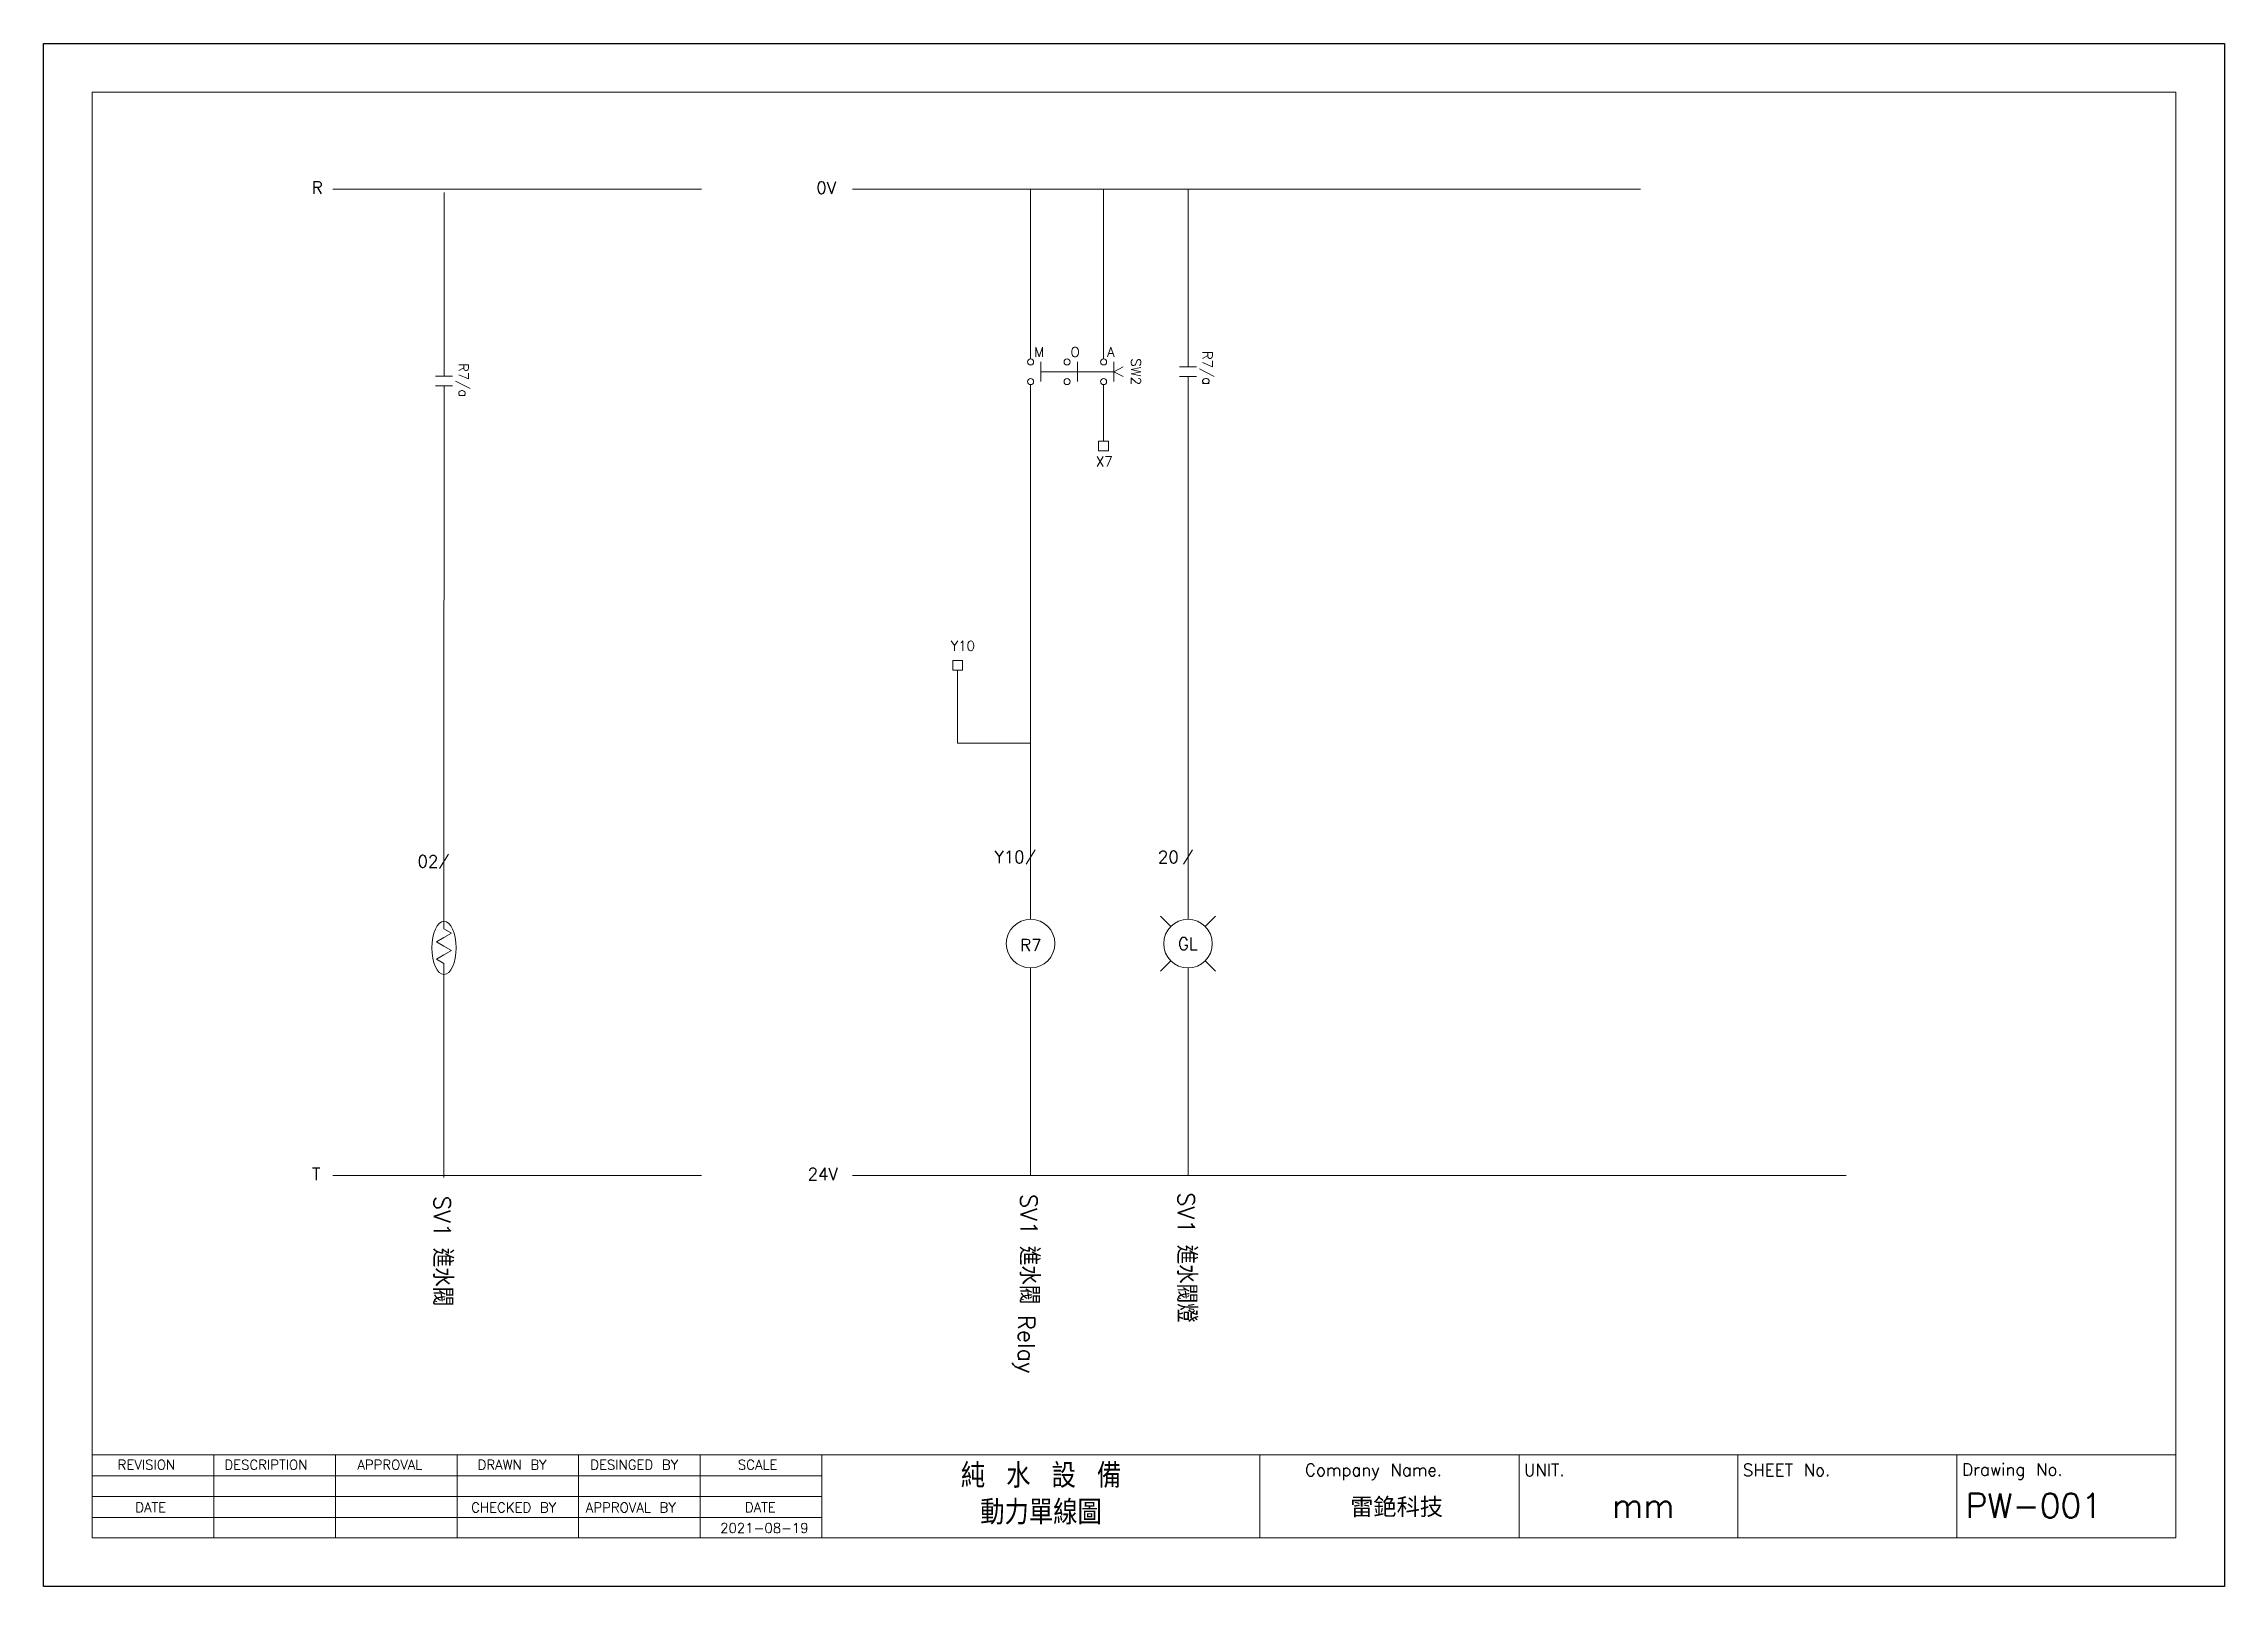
# Model space of a CAD drawing. Header units: millimetres. Extents: x 1497 to 5358, y 966 to 1803.
# Drawn here: x 3279.3 to 3576.3, y 966.4 to 1176.4 of the extents above; entities that cross this region are included whole.
import ezdxf

# ---------------------------------------------------------------- set-up
doc = ezdxf.new("R2010")
doc.units = ezdxf.units.MM
doc.styles.add('rcs', font='txt.shx')
doc.styles.add('ting', font='monotxt.shx', dxfattribs={"height": 800, "bigfont": 'chineset.shx'})
doc.styles.add('型式1', font='')
doc.styles.get('型式1').set_extended_font_data('MingLiU')

msp = doc.modelspace()

# ---------------------------------------------------------------- texts
at = {"lineweight": 0}
for s, height, style, p in [('R', 1.66, 'rcs', (3315.83, 1155.94)), ('0V', 1.656, 'rcs', (3384.52, 1155.94)), ('M', 1.32, 'rcs', (3414.18, 1133.75, 0)), ('O', 1.32, 'rcs', (3419.15, 1133.75, 0)), ('A', 1.32, 'rcs', (3424.12, 1133.75, 0)), ('X7', 1.325, 'rcs', (3422.62, 1118.84, 0)), ('Y10', 1.325, 'rcs', (3402.84, 1093.75, 0)), ('Y10', 1.656, 'rcs', (3408.77, 1064.85, 0)), ('20', 1.656, 'rcs', (3431.05, 1064.85)), ('02', 1.656, 'rcs', (3330.22, 1064.25, 0)), ('R7', 1.656, 'rcs', (3412.29, 1052.84, 0)), ('GL', 1.656, 'rcs', (3433.78, 1053.04)), ('T', 1.66, 'rcs', (3315.83, 1021.69)), ('24V', 1.656, 'rcs', (3383.34, 1021.69)), ('REVISION', 1.325, 'rcs', (3289.37, 982.28)), ('DESCRIPTION', 1.3249, 'rcs', (3303.92, 982.28)), ('APPROVAL', 1.325, 'rcs', (3322.02, 982.28)), ('DRAWN BY', 1.325, 'rcs', (3338.4, 982.28)), ('DESINGED BY', 1.3249, 'rcs', (3353.74, 982.28)), ('SCALE', 1.325, 'rcs', (3373.84, 982.28)), ('純 水 設 備', 3.312, 'ting', (3404.21, 979.8)), ('Drawing No.', 1.6562, 'rcs', (3540.58, 981.46)), ('Company Name.', 1.6562, 'rcs', (3451.09, 981.4)), ('UNIT.', 1.656, 'rcs', (3480.9, 981.4)), ('SHEET No.', 1.656, 'rcs', (3510.71, 981.4)), ('DATE', 1.325, 'rcs', (3291.78, 976.49)), ('CHECKED BY', 1.325, 'rcs', (3337.53, 976.46)), ('APPROVAL BY', 1.3249, 'rcs', (3353.14, 976.46)), ('DATE', 1.325, 'rcs', (3374.8, 976.49)), ('動力單線圖', 3.312, 'ting', (3406.85, 974.81)), ('雷銫科技', 2.319, '型式1', (3457.23, 976.06)), ('mm', 3.312, 'rcs', (3492.89, 975.72)), ('PW-001', 3.312, 'rcs', (3541.06, 975.72)), ('2021-08-19', 1.325, 'rcs', (3371.44, 973.66))]:
    msp.add_text(s, height=height, dxfattribs=dict(at, style=style)).set_placement(p)
for s, height, style, p in [('R7/a', 1.325, 'rcs', (3335.82, 1132.9)), ('SW2', 1.325, 'rcs', (3427.41, 1133.55, 0)), ('R7/a', 1.325, 'rcs', (3437.14, 1134.56)), ('SV1', 2.268, 'rcs', (3332.45, 1019.55, 0)), ('SV1', 2.268, 'rcs', (3412.34, 1019.81, 0)), ('SV1', 2.268, 'rcs', (3433.78, 1020.04)), ('進水閥燈', 2.65, 'ting', (3433.65, 1012.89)), ('進水閥', 2.65, 'ting', (3332.32, 1012.47, 0)), ('進水閥', 2.65, 'ting', (3412.21, 1012.73, 0)), ('Relay', 2.268, 'rcs', (3412.02, 1003.33, 0))]:
    msp.add_text(s, height=height, rotation=270, dxfattribs=dict(at, style=style)).set_placement(p)

# ---------------------------------------------------------------- linework, layer by layer
at = {"lineweight": 0}
for p, q in [((3285.92, 1169.76), (3569.67, 1169.76)), ((3285.92, 973.01), (3285.92, 1169.76)), ((3569.67, 1169.76), (3569.67, 973.01)), ((3318.67, 1156.57), (3368.87, 1156.57)), ((3333.83, 1156.14, 0), (3333.83, 1131.11)), ((3389.45, 1156.57), (3496.78, 1156.57)), ((3413.71, 1156.57, 0), (3413.71, 1135.37, 0)), ((3423.65, 1156.57), (3423.65, 1133.48, 0)), ((3435.15, 1156.57), (3435.15, 1136.7)), ((3413.71, 1136.7, 0), (3413.71, 1133.48, 0)), ((3435.15, 1136.7), (3435.15, 1132.39)), ((3415.12, 1130.39, 0), (3415.12, 1133.06, 0)), ((3415.12, 1131.73, 0), (3425.06, 1131.73, 0)), ((3420.09, 1130.39, 0), (3420.09, 1133.06, 0)), ((3425.06, 1130.39, 0), (3425.06, 1133.06, 0)), ((3425.06, 1131.73, 0), (3426.34, 1132.39, 0)), ((3425.06, 1131.73, 0), (3426.34, 1131.07, 0)), ((3433.99, 1132.39), (3436.31, 1132.39)), ((3332.67, 1131.11), (3334.98, 1131.11)), ((3332.67, 1129.79), (3334.98, 1129.79)), ((3333.83, 1129.79), (3333.82, 1071.42)), ((3413.71, 1129.98, 0), (3413.71, 1126.76, 0)), ((3423.65, 1129.98, 0), (3423.65, 1122.28, 0)), ((3433.99, 1131.07), (3436.31, 1131.07)), ((3435.15, 1131.07), (3435.15, 1126.76)), ((3413.71, 1126.76, 0), (3413.71, 1057.2, 0)), ((3435.15, 1126.76), (3435.15, 1057.2)), ((3422.98, 1122.28, 0), (3424.31, 1122.28, 0)), ((3422.98, 1120.96, 0), (3422.98, 1122.28, 0)), ((3424.31, 1120.96, 0), (3422.98, 1120.96, 0)), ((3424.31, 1122.28, 0), (3424.31, 1120.96, 0)), ((3403.11, 1092.44, 0), (3404.44, 1092.44, 0)), ((3403.11, 1091.11, 0), (3403.11, 1092.44, 0)), ((3404.44, 1091.11, 0), (3403.11, 1091.11, 0)), ((3403.77, 1091.11, 0), (3403.77, 1081.18, 0)), ((3404.44, 1092.44, 0), (3404.44, 1091.11, 0)), ((3413.71, 1081.18, 0), (3403.77, 1081.18, 0)), ((3333.82, 1071.42), (3333.82, 1055.87, 0)), ((3413.09, 1064.7, 0), (3414.33, 1066.66, 0)), ((3434.53, 1064.7), (3435.77, 1066.65)), ((3333.2, 1064.09, 0), (3334.44, 1066.05, 0)), ((3431.4, 1057.63), (3432.8, 1056.23)), ((3438.89, 1057.63), (3437.49, 1056.23)), ((3333.82, 1054.7, 0), (3332.8, 1054.11, 0)), ((3333.82, 1055.87, 0), (3334.84, 1055.29, 0)), ((3333.82, 1054.7, 0), (3334.84, 1055.29, 0)), ((3333.82, 1053.52, 0), (3332.8, 1054.11, 0)), ((3333.82, 1052.34, 0), (3332.8, 1051.75, 0)), ((3333.82, 1051.16, 0), (3332.8, 1051.75, 0)), ((3333.82, 1053.52, 0), (3334.84, 1052.93, 0)), ((3333.82, 1052.34, 0), (3334.84, 1052.93, 0)), ((3432.8, 1051.54), (3431.4, 1050.14)), ((3437.49, 1051.54), (3438.89, 1050.14)), ((3333.82, 1051.15, 0), (3333.82, 1022.06, 0)), ((3333.82, 1050.57, 0), (3333.82, 1022.06, 0)), ((3413.71, 1050.58, 0), (3413.71, 1022.32)), ((3435.15, 1050.57), (3435.15, 1022.32)), ((3318.67, 1022.32), (3368.87, 1022.32)), ((3389.45, 1022.32), (3524.77, 1022.32)), ((3285.92, 984.27), (3569.67, 984.27)), ((3302.48, 973.01), (3302.48, 984.27)), ((3319.04, 972.95), (3319.04, 984.22)), ((3335.6, 972.95), (3335.6, 984.22)), ((3352.16, 972.95), (3352.16, 984.22)), ((3368.73, 972.95), (3368.73, 984.22)), ((3385.29, 973.01), (3385.29, 984.22)), ((3444.91, 973.01), (3444.91, 984.22)), ((3480.24, 973.01), (3480.24, 984.22)), ((3510.05, 973.01), (3510.05, 984.22)), ((3539.86, 973.01), (3539.86, 984.22)), ((3285.92, 981.44), (3385.29, 981.44)), ((3285.92, 978.61), (3385.29, 978.61)), ((3285.92, 975.78), (3385.29, 975.78)), ((3569.67, 973.01), (3285.92, 973.01))]:
    msp.add_line(p, q, dxfattribs=at)
msp.add_lwpolyline([(3576.29, 966.39), (3279.29, 966.39), (3279.29, 1176.39), (3576.29, 1176.39)], close=True)
for centre, radius in [((3413.71, 1133.06, 0), 0.416), ((3418.68, 1133.06, 0), 0.416), ((3423.65, 1133.06, 0), 0.416), ((3413.71, 1130.39, 0), 0.416), ((3418.68, 1130.39, 0), 0.416), ((3423.65, 1130.39, 0), 0.416), ((3413.71, 1053.89, 0), 3.31), ((3435.15, 1053.88), 3.31)]:
    msp.add_circle(centre, radius, dxfattribs=at)
msp.add_ellipse((3333.82, 1053.29, 0), major_axis=(0, 3.62), ratio=0.457446, dxfattribs=at)

msp.set_redraw_order([(e.dxf.handle, doc.entitydb.next_handle()) for e in msp.query("TEXT MTEXT ATTDEF DIMENSION ARC_DIMENSION")])  # texts and dimensions are drawn at this point

doc.saveas('drawing.dxf')
